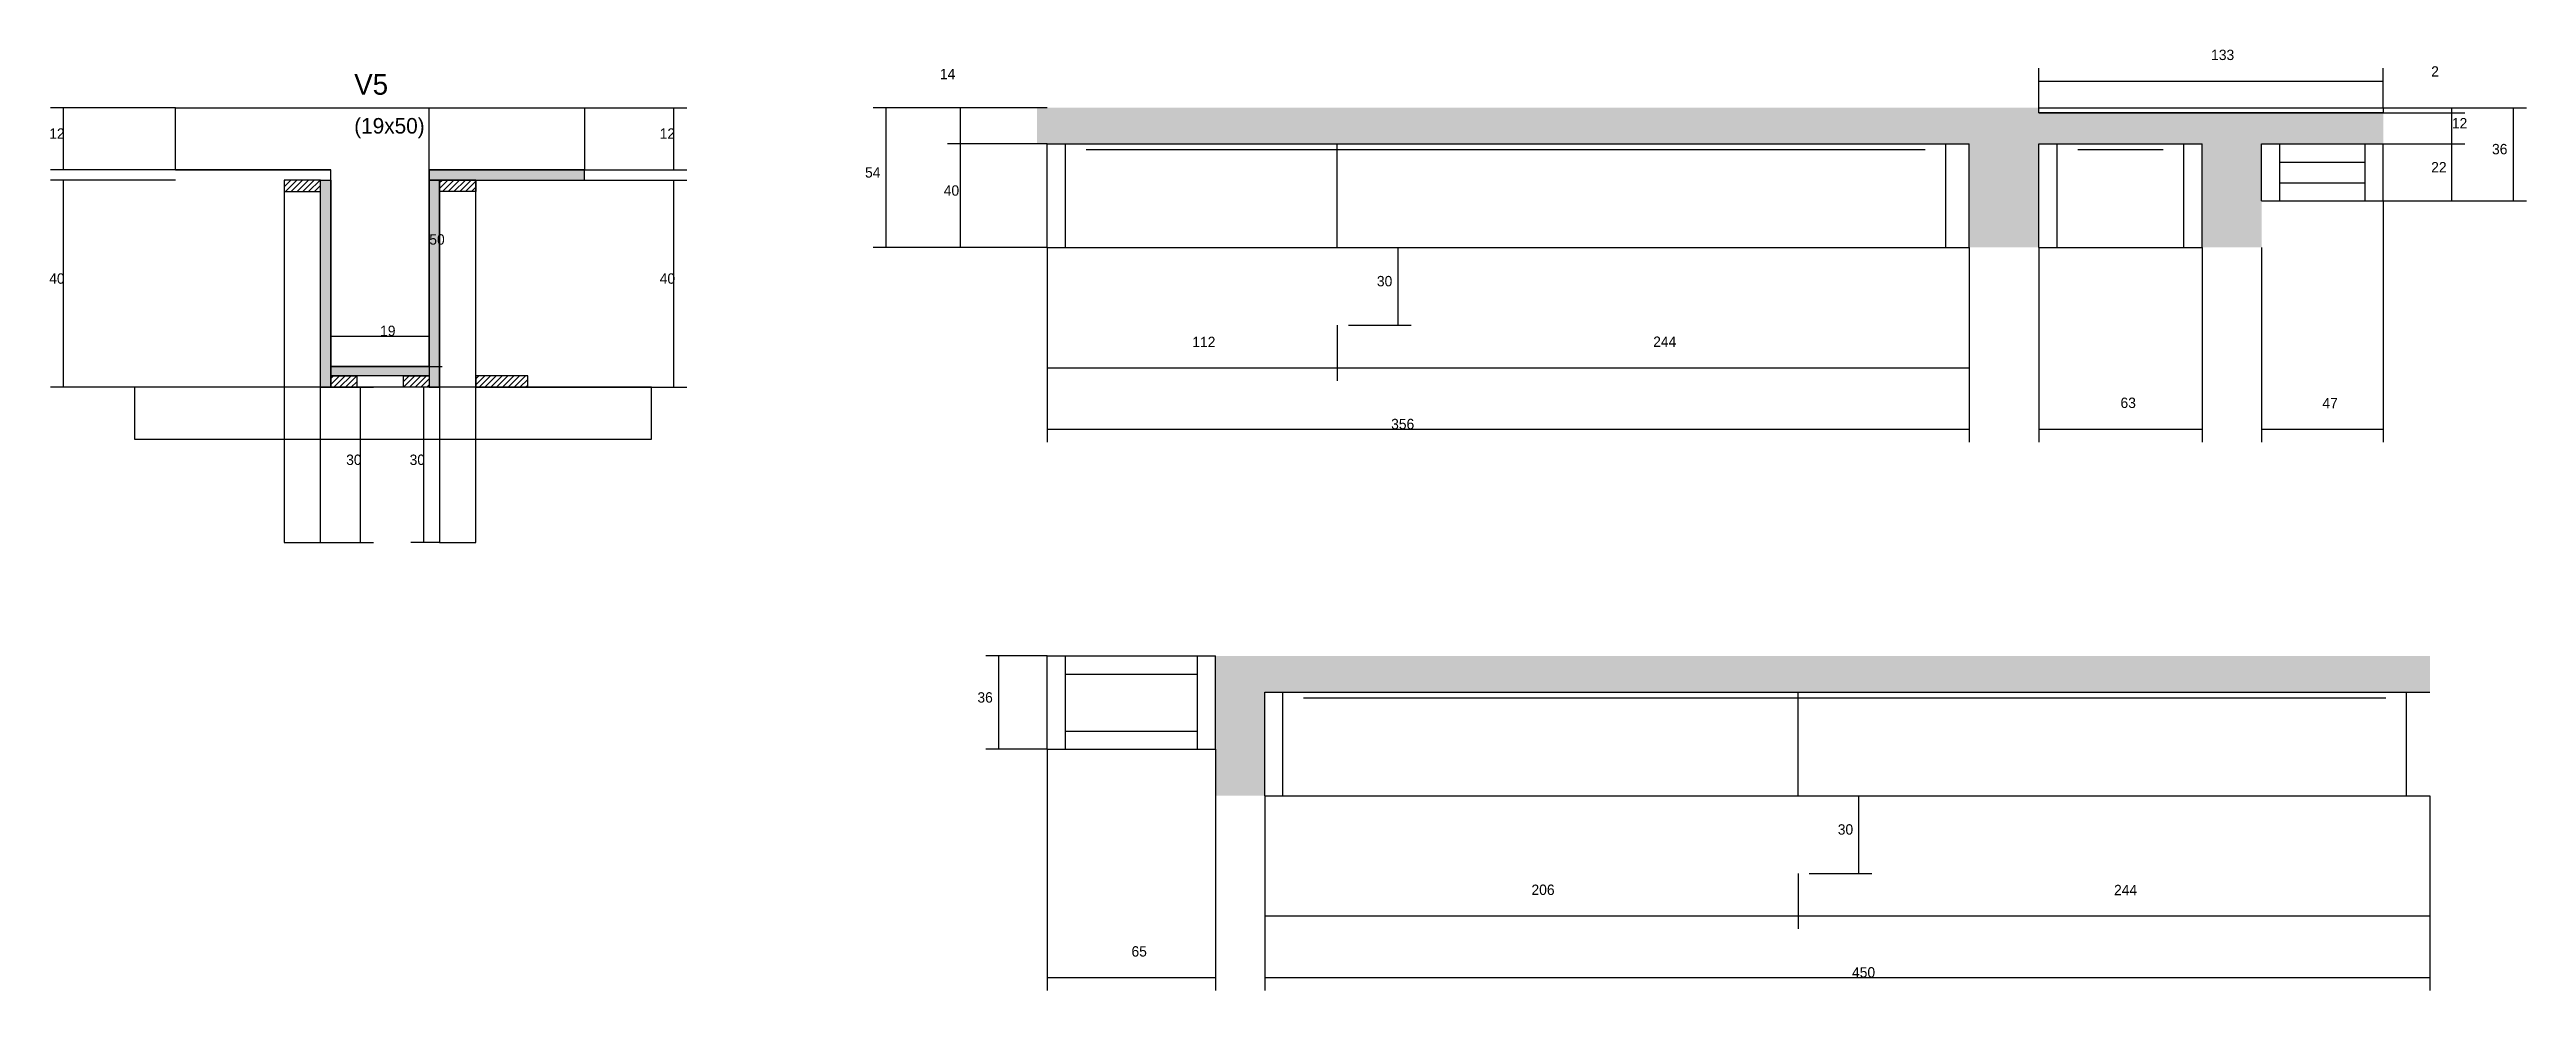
# Model space of a CAD drawing. Header units: metres. Extents: x -2848 to 21926, y -45195 to 1016.
# Drawn here: x 17482 to 18439, y -31141 to -30778 of the extents above; entities that cross this region are included whole.
import ezdxf

# ---------------------------------------------------------------- set-up
doc = ezdxf.new("R2010")
doc.units = ezdxf.units.M
for name, color, linetype in [('CONCRETO', 251, 'Continuous'), ('COTA', 241, 'Continuous'), ('Cota Seção (2x)', 4, 'Continuous'), ('Hachura', 253, 'Continuous'), ('Madeira', 126, 'Continuous'), ('Painéis', 200, 'Continuous'), ('SARR_2.2x7', 40, 'Continuous'), ('Texto Seção', 7, 'Continuous')]:
    doc.layers.add(name, color=color, linetype=linetype)

msp = doc.modelspace()

# ---------------------------------------------------------------- texts
at = {"layer": 'COTA'}
for s, p in [('14', (17826.2, -30789)), ('133', (18317.2, -30781.6)), ('2', (18402.2, -30788)), ('12', (18410.2, -30808)), ('12', (17482.2, -30812)), ('12', (17718, -30812)), ('36', (18425.7, -30818)), ('54', (17797.3, -30827)), ('22', (18402.2, -30825)), ('40', (17827.7, -30834)), ('40', (17482.2, -30868)), ('40', (17718, -30868)), ('30', (17995, -30869)), ('112', (17923.7, -30892.5)), ('244', (18101.7, -30892.4)), ('63', (18282.2, -30916)), ('47', (18360.2, -30916.1)), ('356', (18000.5, -30924.2)), ('30', (17596.9, -30938)), ('30', (17621.4, -30938)), ('36', (17840.7, -31029.8)), ('30', (18173, -31080.8)), ('206', (18054.7, -31104.1)), ('244', (18279.7, -31104.2)), ('65', (17900.2, -31127.9)), ('450', (18178.5, -31136))]:
    msp.add_text(s, height=4, dxfattribs=at).set_placement(p)
at = {"layer": 'Cota Seção (2x)'}
for s, p in [('50', (17629, -30852.9)), ('19', (17610, -30888.2))]:
    msp.add_text(s, height=4, dxfattribs=at).set_placement(p)
at = {"layer": 'Texto Seção'}
for s, height, p in [('V5', 8, (17600, -30795)), ('(19x50)', 6, (17600, -30810))]:
    msp.add_text(s, height=height, dxfattribs=at).set_placement(p)

# ---------------------------------------------------------------- hatches: boundary and pattern name
at = {"layer": 'COTA'}
h = msp.add_hatch(dxfattribs=at)
h.set_pattern_fill('AR-CONC', scale=0.03)
h.paths.add_polyline_path([(17863.7, -30800), (17863.7, -30814), (18223.7, -30814), (18223.7, -30854), (18250.7, -30854), (18250.7, -30814), (18313.7, -30814), (18313.7, -30854), (18336.7, -30854), (18336.7, -30814), (18383.7, -30814), (18383.7, -30802), (18250.7, -30802), (18250.7, -30800)])
h = msp.add_hatch(dxfattribs=at)
h.set_pattern_fill('AR-CONC', scale=0.03)
h.paths.add_polyline_path([(17951.7, -31025.8), (18401.7, -31025.8), (18401.7, -31011.8), (17932.7, -31011.8), (17932.7, -31047.8), (17932.7, -31065.8), (17951.7, -31065.8)])
at = {"layer": 'Hachura'}
h = msp.add_hatch(color=8, dxfattribs=at)
h.dxf.hatch_style = 1
h.paths.add_polyline_path([(17689, -30828), (17689, -30824), (17689, -30824), (17629, -30824), (17629, -30824), (17629, -30828), (17629, -30828), (17689, -30828)])
h = msp.add_hatch(dxfattribs=at)
h.set_pattern_fill('ANSI31', scale=0.5)
h.paths.add_polyline_path([(17573, -30828), (17573, -30832.4), (17573, -30832.4), (17587, -30832.4), (17587, -30832.4), (17587, -30828), (17587, -30828), (17573, -30828)])
h = msp.add_hatch(color=8, dxfattribs=at)
h.dxf.hatch_style = 1
h.paths.add_polyline_path([(17587, -30828), (17591, -30828), (17591, -30828), (17591, -30908), (17591, -30908), (17587, -30908), (17587, -30908), (17587, -30828)])
h = msp.add_hatch(color=8, dxfattribs=at)
h.dxf.hatch_style = 1
h.paths.add_polyline_path([(17633, -30828), (17629, -30828), (17629, -30828), (17629, -30908), (17629, -30908), (17633, -30908), (17633, -30908), (17633, -30828)])
h = msp.add_hatch(dxfattribs=at)
h.set_pattern_fill('ANSI31', scale=0.5)
h.paths.add_polyline_path([(17647, -30828), (17647, -30832.4), (17647, -30832.4), (17633, -30832.4), (17633, -30832.4), (17633, -30828), (17633, -30828), (17647, -30828)])
h = msp.add_hatch(color=8, dxfattribs=at)
h.dxf.hatch_style = 1
h.paths.add_polyline_path([(17591, -30903.6), (17591, -30900), (17591, -30900), (17629, -30900), (17629, -30900), (17629, -30903.6), (17629, -30903.6), (17591, -30903.6)])
h = msp.add_hatch(dxfattribs=at)
h.set_pattern_fill('ANSI31', scale=0.5)
h.paths.add_polyline_path([(17591, -30908), (17591, -30903.6), (17591, -30903.6), (17601, -30903.6), (17601, -30903.6), (17601, -30908), (17601, -30908), (17591, -30908)])
h = msp.add_hatch(dxfattribs=at)
h.set_pattern_fill('ANSI31', scale=0.5)
h.paths.add_polyline_path([(17619, -30908), (17619, -30903.6), (17619, -30903.6), (17629, -30903.6), (17629, -30903.6), (17629, -30908), (17629, -30908), (17619, -30908)])
h = msp.add_hatch(dxfattribs=at)
h.set_pattern_fill('ANSI31', scale=0.5)
h.paths.add_polyline_path([(17667, -30908), (17667, -30903.6), (17667, -30903.6), (17647, -30903.6), (17647, -30903.6), (17647, -30908), (17647, -30908), (17667, -30908)])

# ---------------------------------------------------------------- linework, layer by layer
at = {"layer": 'CONCRETO'}
msp.add_lwpolyline([(17629, -30824), (17629, -30834), (17629, -30900), (17591, -30900), (17591, -30824), (17531, -30824), (17531, -30800), (17629, -30800), (17689, -30800), (17689, -30824)], close=True, dxfattribs=at)
at = {"layer": 'COTA'}
for p, q in [((18250.7, -30800), (18250.7, -30784.8)), ((18383.7, -30800), (18383.7, -30784.8)), ((18250.7, -30789.8), (18383.7, -30789.8)), ((17531, -30800), (17482.7, -30800)), ((17487.7, -30824), (17487.7, -30800)), ((17689, -30800), (17728.5, -30800)), ((17723.5, -30824), (17723.5, -30800)), ((17867.7, -30800), (17800.5, -30800)), ((17805.5, -30854), (17805.5, -30800)), ((17867.7, -30800), (17829.2, -30800)), ((17834.2, -30814), (17834.2, -30800)), ((18383.7, -30800), (18415.2, -30800)), ((18383.7, -30800), (18439, -30800)), ((18383.7, -30802), (18415.2, -30802)), ((18383.7, -30802), (18415.2, -30802)), ((18410.2, -30802), (18410.2, -30800)), ((18410.2, -30814), (18410.2, -30802)), ((18434, -30836), (18434, -30800)), ((17867.7, -30814), (17829.2, -30814)), ((17867.7, -30814), (17829.2, -30814)), ((17834.2, -30854), (17834.2, -30814)), ((18383.7, -30814), (18415.2, -30814)), ((18383.7, -30814), (18415.2, -30814)), ((18410.2, -30836), (18410.2, -30814)), ((17531, -30824), (17482.7, -30824)), ((17689, -30824), (17728.5, -30824)), ((17531, -30828), (17482.7, -30828)), ((17487.7, -30908), (17487.7, -30828)), ((17647, -30828), (17728.5, -30828)), ((17723.5, -30908), (17723.5, -30828)), ((18383.7, -30836), (18383.7, -30929.2)), ((18383.7, -30836), (18415.2, -30836)), ((18383.7, -30836), (18439, -30836)), ((17867.7, -30854), (17800.5, -30854)), ((17867.7, -30854), (17829.2, -30854)), ((17867.7, -30854), (17867.7, -30905.5)), ((17867.7, -30854), (17867.7, -30929.2)), ((17983.2, -30854), (18008.2, -30854)), ((18003.2, -30884), (18003.2, -30854)), ((18223.7, -30854), (18223.7, -30905.5)), ((18223.7, -30854), (18223.7, -30929.2)), ((18250.7, -30854), (18250.7, -30929.2)), ((18313.7, -30854), (18313.7, -30929.2)), ((18336.7, -30854), (18336.7, -30929.2)), ((17979.7, -30884), (17979.7, -30905.5)), ((17979.7, -30884), (17979.7, -30905.5)), ((17984, -30884), (18008.2, -30884)), ((17867.7, -30900.5), (17979.7, -30900.5)), ((17979.7, -30900.5), (18223.7, -30900.5)), ((17553, -30908), (17482.7, -30908)), ((17587, -30908), (17607.4, -30908)), ((17602.4, -30968), (17602.4, -30908)), ((17633, -30908), (17621.9, -30908)), ((17626.9, -30968), (17626.9, -30908)), ((17667, -30908), (17728.5, -30908)), ((17867.7, -30924.2), (18223.7, -30924.2)), ((18250.7, -30924.2), (18313.7, -30924.2)), ((18336.7, -30924.2), (18383.7, -30924.2)), ((17587, -30968), (17607.4, -30968)), ((17633, -30968), (17621.9, -30968)), ((17867.7, -31011.8), (17844, -31011.8)), ((17849, -31047.8), (17849, -31011.8)), ((17867.7, -31047.8), (17844, -31047.8)), ((17867.7, -31047.8), (17867.7, -31141)), ((17932.7, -31047.8), (17932.7, -31141)), ((17951.7, -31065.8), (17951.7, -31117.2)), ((17951.7, -31065.8), (17951.7, -31141)), ((18161.2, -31065.8), (18186.2, -31065.8)), ((18181.2, -31095.8), (18181.2, -31065.8)), ((18401.7, -31065.8), (18401.7, -31117.2)), ((18401.7, -31065.8), (18401.7, -31141)), ((18157.7, -31095.8), (18157.7, -31117.2)), ((18157.7, -31095.8), (18157.7, -31117.2)), ((18162, -31095.8), (18186.2, -31095.8)), ((17951.7, -31112.2), (18157.7, -31112.2)), ((18157.7, -31112.2), (18401.7, -31112.2)), ((17867.7, -31136), (17932.7, -31136)), ((17951.7, -31136), (18401.7, -31136))]:
    msp.add_line(p, q, dxfattribs=at)
at = {"layer": 'Cota Seção (2x)'}
for p, q in [((17591, -30800), (17634, -30800)), ((17629, -30900), (17629, -30800)), ((17591, -30900), (17591, -30883.2)), ((17591, -30888.2), (17629, -30888.2)), ((17629, -30900), (17629, -30883.2)), ((17591, -30900), (17634, -30900))]:
    msp.add_line(p, q, dxfattribs=at)
at = {"layer": 'Madeira'}
for points in [[(17573, -30828), (17573, -30832.4), (17587, -30832.4), (17587, -30828)], [(17573, -30968), (17587, -30968), (17587, -30828), (17573, -30828)], [(17647, -30828), (17647, -30832.4), (17633, -30832.4), (17633, -30828)], [(17647, -30828), (17633, -30828), (17633, -30968), (17647, -30968)], [(17515.2, -30928), (17714.8, -30928), (17714.8, -30908), (17515.2, -30908)], [(17591, -30908), (17591, -30903.6), (17601, -30903.6), (17601, -30908)], [(17619, -30908), (17619, -30903.6), (17629, -30903.6), (17629, -30908)], [(17667, -30908), (17667, -30903.6), (17647, -30903.6), (17647, -30908)]]:
    msp.add_lwpolyline(points, close=True, dxfattribs=at)
at = {"layer": 'Painéis'}
for p, q in [((18250.7, -30800), (18383.7, -30800)), ((18250.7, -30802), (18383.7, -30802)), ((17867.7, -30814), (18223.7, -30814)), ((17867.7, -30854), (17867.7, -30814)), ((17979.7, -30854), (17979.7, -30814)), ((18223.7, -30854), (18223.7, -30814)), ((18250.7, -30814), (18313.7, -30814)), ((18250.7, -30854), (18250.7, -30814)), ((18313.7, -30854), (18313.7, -30814)), ((18336.7, -30814), (18383.7, -30814)), ((18336.7, -30836), (18336.7, -30814)), ((18383.7, -30836), (18383.7, -30814)), ((17531, -30824), (17591, -30824)), ((17629, -30824), (17689, -30824)), ((18336.7, -30836), (18383.7, -30836)), ((17867.7, -30854), (18223.7, -30854)), ((18250.7, -30854), (18313.7, -30854)), ((17591, -30900), (17629, -30900)), ((17867.7, -31011.8), (17932.7, -31011.8)), ((17867.7, -31047.8), (17867.7, -31011.8)), ((17932.7, -31047.8), (17932.7, -31011.8)), ((17951.7, -31025.8), (18401.7, -31025.8)), ((17951.7, -31065.8), (17951.7, -31025.8)), ((18157.7, -31065.8), (18157.7, -31025.8)), ((17867.7, -31047.8), (17932.7, -31047.8)), ((17951.7, -31065.8), (18401.7, -31065.8))]:
    msp.add_line(p, q, dxfattribs=at)
for points in [[(18250.7, -30800), (18383.7, -30800), (18383.7, -30802), (18250.7, -30802)], [(17689, -30828), (17689, -30824), (17629, -30824), (17629, -30828)], [(17587, -30828), (17591, -30828), (17591, -30908), (17587, -30908)], [(17633, -30828), (17629, -30828), (17629, -30908), (17633, -30908)], [(17591, -30903.6), (17591, -30900), (17629, -30900), (17629, -30903.6)]]:
    msp.add_lwpolyline(points, close=True, dxfattribs=at)
at = {"layer": 'SARR_2.2x7'}
for p, q in [((17874.7, -30854), (17874.7, -30814)), ((18214.7, -30854), (18214.7, -30814)), ((18257.7, -30854), (18257.7, -30814)), ((18306.7, -30854), (18306.7, -30814)), ((18343.7, -30836), (18343.7, -30814)), ((18376.7, -30836), (18376.7, -30814)), ((17882.7, -30816.2), (17979.7, -30816.2)), ((17979.7, -30816.2), (18206.7, -30816.2)), ((18265.7, -30816.2), (18298.7, -30816.2)), ((18343.7, -30821), (18376.7, -30821)), ((18343.7, -30829), (18376.7, -30829)), ((17874.7, -31047.8), (17874.7, -31011.8)), ((17925.7, -31047.8), (17925.7, -31011.8)), ((17874.7, -31018.8), (17925.7, -31018.8)), ((17958.7, -31065.8), (17958.7, -31025.8)), ((17966.7, -31028), (18157.7, -31028)), ((18157.7, -31028), (18384.7, -31028)), ((18392.7, -31065.8), (18392.7, -31025.8)), ((17874.7, -31040.8), (17925.7, -31040.8))]:
    msp.add_line(p, q, dxfattribs=at)

msp.set_redraw_order([(e.dxf.handle, doc.entitydb.next_handle()) for e in msp.query("TEXT MTEXT ATTDEF DIMENSION ARC_DIMENSION")])  # texts and dimensions are drawn at this point

doc.saveas('drawing.dxf')
